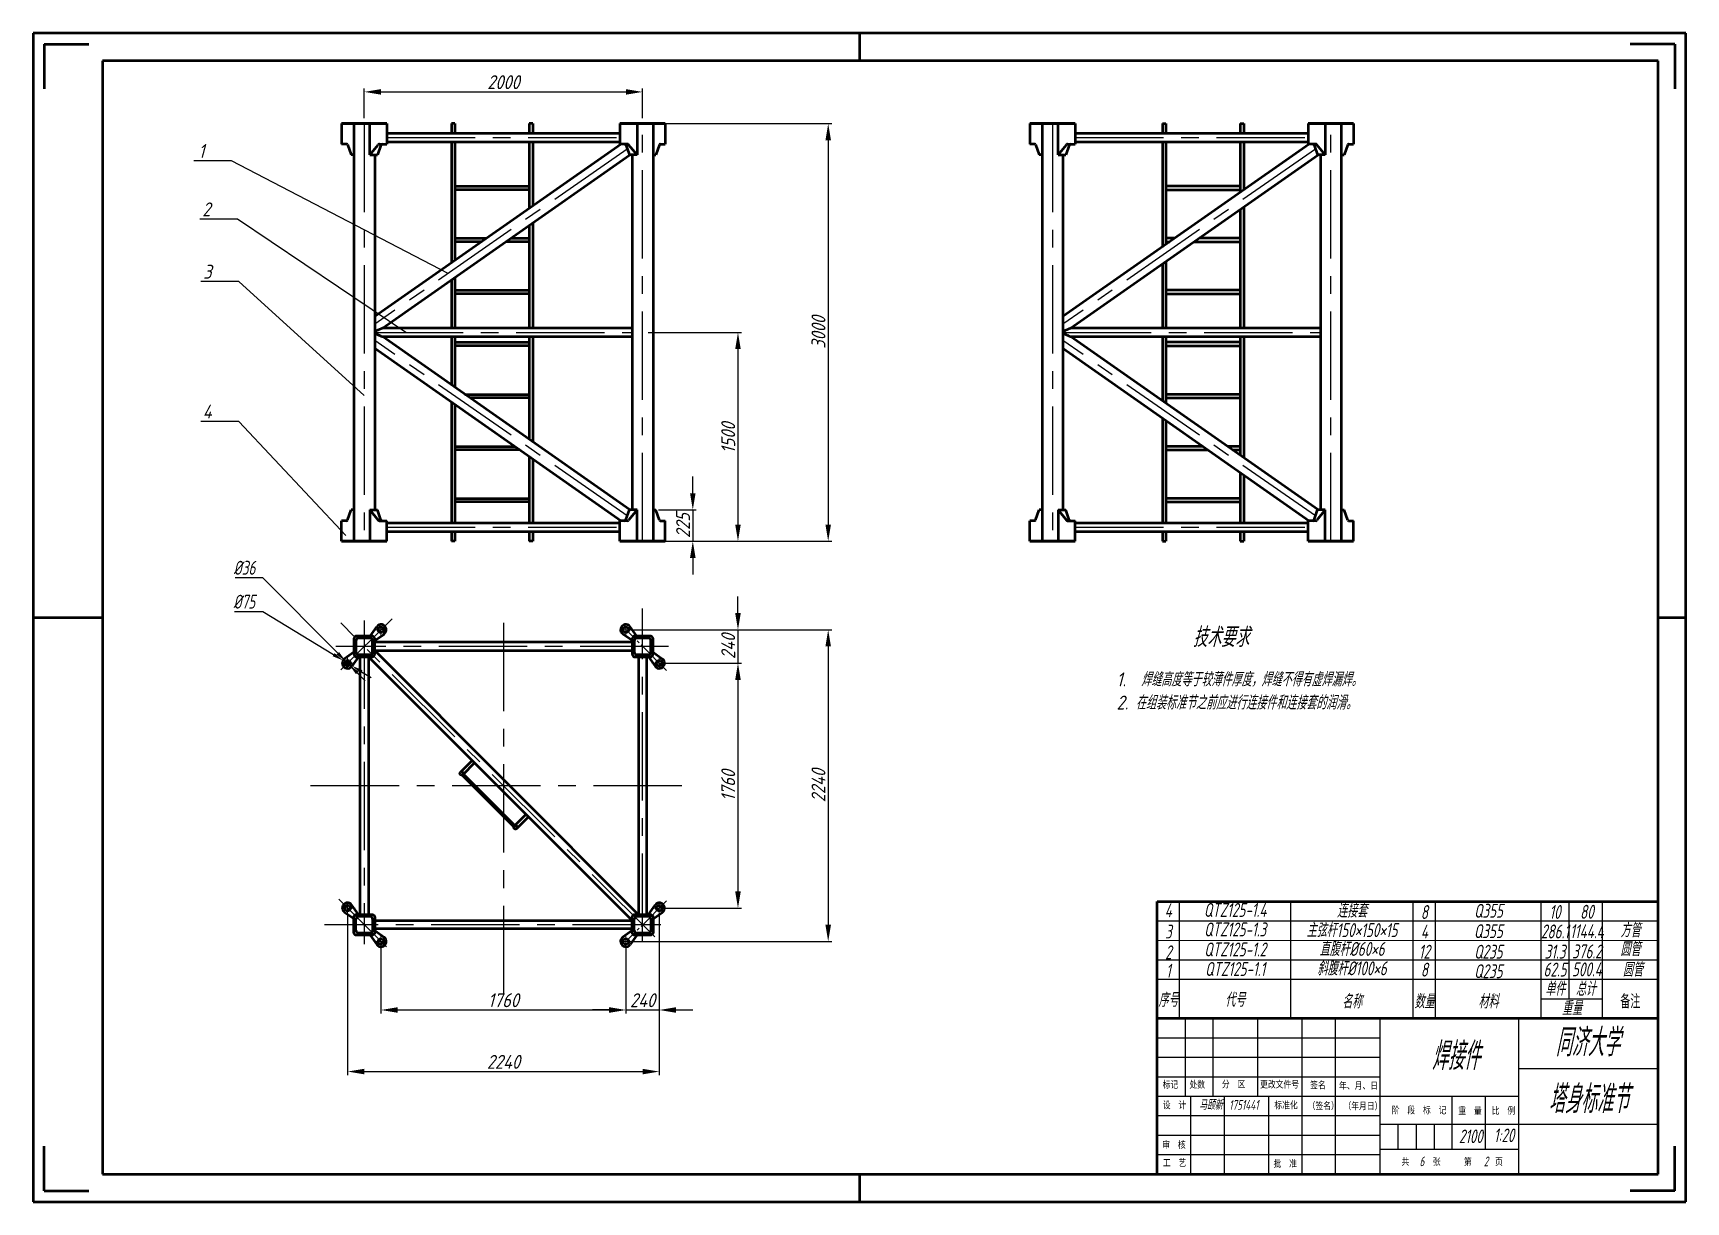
# Model space of a CAD drawing. Header units: millimetres. Extents: x 7185 to 9436, y 1355 to 7918.
# Drawn here: x 7185 to 7779, y 1355 to 1775 of the extents above; entities outside this region: 1.
import ezdxf
from ezdxf import colors
from ezdxf.entities.mleader import LeaderData, LeaderLine
from ezdxf.math import Vec2, Vec3

# ---------------------------------------------------------------- set-up
doc = ezdxf.new("R2010")
doc.units = ezdxf.units.MM
doc.linetypes.add('AD_LTYPE1 0 mm', pattern=[16, 13, -1, 1, -1])
doc.linetypes.add('CENTER', pattern=[50.8, 31.75, -6.35, 6.35, -6.35])
for name, color, linetype, lineweight in [('ACADCENTER', 1, 'AD_LTYPE1 0 mm', 0), ('ACADDEFPOINTS', 7, 'Continuous', 0), ('EB0', 7, 'Continuous', 35), ('中心线层', 1, 'CENTER', 25), ('图层1', 7, 'Continuous', 50), ('总内框线', 7, 'Continuous', 50), ('标准节', 3, 'Continuous', 70), ('标注层', 3, 'Continuous', 25), ('粗实线', 7, 'Continuous', 50), ('细实线', 7, 'Continuous', 25)]:
    doc.layers.add(name, color=color, linetype=linetype, lineweight=lineweight)
doc.styles.add('5号字', font='gbeitc.shx', dxfattribs={"height": 5, "bigfont": 'gbcbig.shx'})
doc.styles.get("Standard").update_dxf_attribs({"font": 'txt', "bigfont": 'gbcbig.shx'})
doc.styles.add('陈杰（2）', font='gbeitc.shx', dxfattribs={"width": 0.8, "bigfont": 'gbcbig.shx'})
doc.dimstyles.new('ISO-25', dxfattribs={"dimtxt": 2.5, "dimasz": 2.5, "dimexe": 1.25, "dimexo": 0.625, "dimtad": 1, "dimtxsty": 'Standard', "dimcen": 2.5, "dimadec": 0, "dimazin": 0, "dimtfac": 1, "dimtmove": 0, "dimatfit": 3, "dimfxl": 1, "dimarcsym": 0})
doc.dimstyles.new('ISO-25$3', dxfattribs={"dimtxt": 15, "dimasz": 12, "dimexe": 1.25, "dimexo": 2, "dimgap": 1, "dimtad": 1, "dimtih": 1, "dimtoh": 1, "dimdsep": 46, "dimtxsty": '陈杰（2）', "dimcen": 2.5, "dimadec": 0, "dimazin": 0, "dimtfac": 1, "dimtmove": 2, "dimatfit": 3, "dimfxl": 1, "dimarcsym": 0})

msp = doc.modelspace()

# ---------------------------------------------------------------- texts
at = {"color": 0, "width": 93.01929, "attachment_point": 1, "style": '陈杰（2）'}
for s, insert, char_height in [('同济大学', (7732.413, 1417.435), 10), ('焊接件', (7687.938, 1412.559), 10), ('{\\fSimSun|b0|i0|c134|p2;标记}', (7591.23, 1398.543), 2.5), ('{\\fSimSun|b0|i0|c134|p2;处数}', (7600.851, 1398.558), 2.5), ('{\\fSimSun|b0|i0|c134|p2;分\u3000区}', (7612.512, 1398.682), 2.5), ('{\\fSimSun|b0|i0|c134|p2;更改文件号}', (7626.246, 1398.628), 2.5), ('{\\fSimSun|b0|i0|c134|p2;签名}', (7644.231, 1398.37), 2.5), ('{\\fSimSun|b0|i0|c134|p2;年、月、日}', (7654.625, 1398.176), 2.5), ('塔身标准节', (7729.951, 1397.043), 10), ('{\\fSimSun|b0|i0|c134|p2;设\u3000计}', (7591.289, 1391.203), 2.5), ('马颐新', (7604.334, 1391.707), 3.5), ('{\\fSimSun|b0|i0|c134|p2;标准化}', (7631.363, 1391.188), 2.5), ('{\\fSimSun|b0|i0|c134|p2;（签名）}', (7643.33, 1390.94), 2.5), ('{\\fSimSun|b0|i0|c134|p2;（年月日）}', (7656.198, 1390.84), 2.5), ('{\\fSimSun|b0|i0|c134|p2;阶\u3000段\u3000标\u3000记}', (7673.579, 1389.355), 2.5), ('{\\fSimSun|b0|i0|c134|p2;重\u3000量}', (7697.462, 1389.127), 2.5), ('{\\fSimSun|b0|i0|c134|p2;比\u3000例}', (7709.514, 1389.196), 2.5), ('{\\fSimSun|b0|i0|c134|p2;审\u3000核}', (7591.085, 1376.934), 2.5), ('{\\fSimSun|b0|i0|c134|p2;工\u3000艺}', (7591.289, 1370.448), 2.5), ('{\\fSimSun|b0|i0|c134|p2;批\u3000准}', (7631.057, 1370.13), 2.5), ('{\\fSimSun|b0|i0|c134|p2;共\u3000\u3000\u3000张\u3000\u3000\u3000第\u3000\u3000\u3000页}', (7677.072, 1370.83), 2.5), ('6', (7683.546, 1371.44), 3.5), ('2', (7706.631, 1371.417), 3.5)]:
    msp.add_mtext(s, dxfattribs=dict(at, insert=insert, char_height=char_height))
at = {"layer": '标注层', "color": 0, "attachment_point": 1}
for s, width, gutter_width, insert, char_height, style in [('技术要求', 53.91977, 35, (7602.059, 1561.505), 7, '5号字'), ('1751441', 12, 17.5, (7615.113, 1391.706), 3.5, '陈杰（2）'), ('2100', 12, 17.5, (7697.702, 1381.13), 4.9, '陈杰（2）'), ('1:20', 12, 17.5, (7710.253, 1381.482), 4.9, '陈杰（2）')]:
    msp.add_mtext_dynamic_manual_height_columns(s, width=width, gutter_width=gutter_width, heights=[0], dxfattribs=dict(at, insert=insert, char_height=char_height, style=style))
at = {"layer": '标注层', "color": 0, "insert": (7574.652, 1545.369), "char_height": 5, "width": 1462.82411, "attachment_point": 1, "style": '5号字'}
msp.add_mtext('\\A1;1.  焊缝高度等于较薄件厚度，焊缝不得有虚焊漏焊。\\P2. 在组装标准节之前应进行连接件和连接套的润滑。', dxfattribs=at)
at = {"layer": '细实线', "color": 0, "char_height": 5, "attachment_point": 1, "style": '陈杰（2）'}
for s, width, insert in [('\\pxqc;4', 7.99951, (7589.243, 1462.389)), ('\\pxqc;QTZ125-1.4', 44, (7595.287, 1462.512)), ('\\pxqc;连接套', 44, (7637.274, 1462.272)), ('\\pxqc;8', 8, (7681.273, 1461.757)), ('\\pxqc;Q355', 38, (7689.337, 1462.217)), ('\\pxqc;10', 8, (7728.218, 1461.795)), ('\\pxqc;80', 8, (7739.679, 1461.864)), ('\\pxqc;QTZ125-1.3', 44, (7595.287, 1455.512)), ('\\pxqc;主弦杆150×150×15', 44, (7637.274, 1455.272)), ('\\pxqc;方管', 44, (7737.329, 1455.227)), ('\\pxqc;3', 7.99951, (7589.275, 1454.747)), ('\\pxqc;4', 8, (7681.273, 1454.757)), ('\\pxqc;Q355', 38, (7689.273, 1454.898)), ('\\pxqc;286.1', 8, (7728.218, 1454.795)), ('\\pxqc;1144.4', 8, (7739.679, 1454.864)), ('\\pxqc;2', 7.99967, (7589.275, 1447.284)), ('\\pxqc;QTZ125-1.2', 44, (7595.286, 1448.325)), ('\\pxqc;直腹杆%%C60×6', 44, (7637.273, 1448.51)), ('\\pxqc;12', 8, (7681.273, 1447.506)), ('\\pxqc;Q235', 37.99984, (7689.273, 1447.506)), ('\\pxqc;31.3', 8, (7728.217, 1447.544)), ('\\pxqc;376.2', 8, (7739.679, 1447.613)), ('\\pxqc;圆管', 44, (7737.294, 1448.425)), ('\\pxqc;1', 7.99984, (7589.275, 1440.662)), ('\\pxqc;QTZ125-1.1', 44, (7595.285, 1441.298)), ('\\pxqc;斜腹杆%%C100×6', 44, (7637.273, 1441.542)), ('\\pxqc;8', 7.99984, (7681.274, 1441.064)), ('\\pxqc;Q235', 37.99984, (7689.273, 1440.506)), ('\\pxqc;62.5', 7.99984, (7728.219, 1441.102)), ('\\pxqc;500.4', 7.99984, (7739.68, 1441.171)), ('圆管', 44, (7756.579, 1441.074)), ('\\pxqc;单件', 10, (7727.275, 1434.182)), ('\\pxqc;总计', 11.99984, (7737.275, 1434.182)), ('\\pxqc;序号', 8, (7589.275, 1430.204)), ('\\pxqc;代号', 40, (7597.275, 1430.204)), ('\\pxqc;名称', 44, (7637.275, 1429.623)), ('\\pxqc;数量', 7.99967, (7681.275, 1429.623)), ('\\pxqc;材料', 37.99967, (7689.275, 1429.623)), ('\\pxqc;重量', 21.99984, (7727.275, 1427.239))]:
    msp.add_mtext_dynamic_manual_height_columns(s, width=width, gutter_width=17.5, heights=[0], dxfattribs=dict(at, insert=insert))
at = {"layer": '细实线', "color": 0, "insert": (7749.275, 1429.627), "char_height": 5, "attachment_point": 1}
msp.add_mtext_dynamic_manual_height_columns('\\pxqc;备注', width=19.99984, gutter_width=17.5, heights=[0], dxfattribs=at)

# ---------------------------------------------------------------- blocks, each defined once
blk = doc.blocks.new('*D13')
at = {"layer": 'Defpoints', "color": 0, "transparency": 16777216}
for p in [(7410.31, 1548.69), (7410.31, 1460.69), (7438.6, 1460.69)]:
    blk.add_point(p, dxfattribs=at)
at = {"layer": '标注层', "color": 0, "lineweight": -2, "transparency": 16777216}
for p, q in [((7412.31, 1548.69), (7439.85, 1548.69)), ((7438.6, 1542.69), (7438.6, 1466.69)), ((7412.31, 1460.69), (7439.85, 1460.69))]:
    blk.add_line(p, q, dxfattribs=at)
at = {"layer": '标注层', "color": 0, "transparency": 16777216}
for points in [[(7437.6, 1542.69), (7439.6, 1542.69), (7438.6, 1548.69)], [(7437.6, 1466.69), (7439.6, 1466.69), (7438.6, 1460.69)]]:
    blk.add_solid(points, dxfattribs=at)
at = {"layer": '标注层', "color": 0, "transparency": 16777216, "insert": (7435.1, 1504.69), "char_height": 5, "attachment_point": 5, "rotation": 90, "style": '5号字'}
blk.add_mtext('1760', dxfattribs=at)
blk = doc.blocks.new('*D14')
at = {"layer": 'Defpoints', "color": 0, "transparency": 16777216}
for p in [(7398.31, 1560.69), (7398.31, 1448.69), (7471.03, 1448.69)]:
    blk.add_point(p, dxfattribs=at)
at = {"layer": '标注层', "color": 0, "lineweight": -2, "transparency": 16777216}
for p, q in [((7400.31, 1560.69), (7472.28, 1560.69)), ((7471.03, 1554.69), (7471.03, 1454.69)), ((7400.31, 1448.69), (7472.28, 1448.69))]:
    blk.add_line(p, q, dxfattribs=at)
at = {"layer": '标注层', "color": 0, "transparency": 16777216}
for points in [[(7470.03, 1554.69), (7472.03, 1554.69), (7471.03, 1560.69)], [(7470.03, 1454.69), (7472.03, 1454.69), (7471.03, 1448.69)]]:
    blk.add_solid(points, dxfattribs=at)
at = {"layer": '标注层', "color": 0, "transparency": 16777216, "insert": (7467.53, 1504.69), "char_height": 5, "attachment_point": 5, "rotation": 90, "style": '5号字'}
blk.add_mtext('2240', dxfattribs=at)
blk = doc.blocks.new('*D15')
at = {"layer": 'Defpoints', "color": 0, "transparency": 16777216}
for p in [(7310.31, 1448.69), (7398.31, 1448.69), (7398.31, 1424.07)]:
    blk.add_point(p, dxfattribs=at)
at = {"layer": '标注层', "color": 0, "lineweight": -2, "transparency": 16777216}
for p, q in [((7310.31, 1446.69), (7310.31, 1422.82)), ((7398.31, 1446.69), (7398.31, 1422.82)), ((7316.31, 1424.07), (7392.31, 1424.07))]:
    blk.add_line(p, q, dxfattribs=at)
at = {"layer": '标注层', "color": 0, "transparency": 16777216}
for points in [[(7316.31, 1425.07), (7316.31, 1423.07), (7310.31, 1424.07)], [(7392.31, 1425.07), (7392.31, 1423.07), (7398.31, 1424.07)]]:
    blk.add_solid(points, dxfattribs=at)
at = {"layer": '标注层', "color": 0, "transparency": 16777216, "insert": (7354.31, 1427.57), "char_height": 5, "attachment_point": 5, "style": '5号字'}
blk.add_mtext('1760', dxfattribs=at)
blk = doc.blocks.new('*D16')
at = {"layer": 'Defpoints', "color": 0, "transparency": 16777216}
for p in [(7298.31, 1460.69), (7410.31, 1460.68), (7410.31, 1401.94)]:
    blk.add_point(p, dxfattribs=at)
at = {"layer": '标注层', "color": 0, "lineweight": -2, "transparency": 16777216}
for p, q in [((7298.31, 1458.69), (7298.3, 1400.7)), ((7410.31, 1458.68), (7410.31, 1400.69)), ((7304.3, 1401.95), (7404.31, 1401.94))]:
    blk.add_line(p, q, dxfattribs=at)
at = {"layer": '标注层', "color": 0, "transparency": 16777216}
for points in [[(7304.3, 1402.95), (7304.3, 1400.95), (7298.3, 1401.95)], [(7404.31, 1402.94), (7404.31, 1400.94), (7410.31, 1401.94)]]:
    blk.add_solid(points, dxfattribs=at)
at = {"layer": '标注层', "color": 0, "transparency": 16777216, "insert": (7354.31, 1405.44), "char_height": 5, "attachment_point": 5, "rotation": 359.99509, "style": '5号字'}
blk.add_mtext('2240', dxfattribs=at)
blk = doc.blocks.new('_None')
blk = doc.blocks.new('*D17')
at = {"layer": 'Defpoints', "color": 0, "transparency": 16777216}
for p in [(7404.32, 1753.96), (7304.3, 1742.55), (7404.32, 1742.55)]:
    blk.add_point(p, dxfattribs=at)
at = {"layer": '标注层', "color": 0, "lineweight": -2, "transparency": 16777216}
for p, q in [((7304.3, 1744.55), (7304.3, 1755.21)), ((7310.3, 1753.96), (7398.32, 1753.96)), ((7404.32, 1744.55), (7404.32, 1755.21))]:
    blk.add_line(p, q, dxfattribs=at)
at = {"layer": '标注层', "color": 0, "transparency": 16777216}
for points in [[(7310.3, 1754.96), (7310.3, 1752.96), (7304.3, 1753.96)], [(7398.32, 1754.96), (7398.32, 1752.96), (7404.32, 1753.96)]]:
    blk.add_solid(points, dxfattribs=at)
at = {"layer": '标注层', "color": 0, "transparency": 16777216, "insert": (7354.31, 1757.46), "char_height": 5, "attachment_point": 5, "style": '5号字'}
blk.add_mtext('2000', dxfattribs=at)
blk = doc.blocks.new('*D18')
at = {"layer": 'Defpoints', "color": 0, "transparency": 16777216}
for p in [(7404.32, 1742.55), (7404.32, 1592.51), (7471.03, 1592.51)]:
    blk.add_point(p, dxfattribs=at)
at = {"layer": '标注层', "color": 0, "lineweight": -2, "transparency": 16777216}
for p, q in [((7406.32, 1742.55), (7472.28, 1742.55)), ((7471.03, 1736.55), (7471.03, 1598.51)), ((7406.32, 1592.51), (7472.28, 1592.51))]:
    blk.add_line(p, q, dxfattribs=at)
at = {"layer": '标注层', "color": 0, "transparency": 16777216}
for points in [[(7470.03, 1736.55), (7472.03, 1736.55), (7471.03, 1742.55)], [(7470.03, 1598.51), (7472.03, 1598.51), (7471.03, 1592.51)]]:
    blk.add_solid(points, dxfattribs=at)
at = {"layer": '标注层', "color": 0, "transparency": 16777216, "insert": (7467.53, 1667.53), "char_height": 5, "attachment_point": 5, "rotation": 90, "style": '5号字'}
blk.add_mtext('3000', dxfattribs=at)
blk = doc.blocks.new('*D19')
at = {"layer": 'Defpoints', "color": 0, "transparency": 16777216}
for p in [(7398.31, 1560.69), (7410.32, 1548.69), (7438.6, 1548.69)]:
    blk.add_point(p, dxfattribs=at)
at = {"layer": '标注层', "color": 0, "lineweight": -2, "transparency": 16777216}
for p, q in [((7438.6, 1566.69), (7438.6, 1572.69)), ((7400.31, 1560.69), (7439.85, 1560.69)), ((7438.6, 1560.69), (7438.6, 1548.69)), ((7412.32, 1548.69), (7439.85, 1548.69)), ((7438.6, 1542.69), (7438.6, 1536.69))]:
    blk.add_line(p, q, dxfattribs=at)
at = {"layer": '标注层', "color": 0, "transparency": 16777216}
for points in [[(7437.6, 1566.69), (7439.6, 1566.69), (7438.6, 1560.69)], [(7437.6, 1542.69), (7439.6, 1542.69), (7438.6, 1548.69)]]:
    blk.add_solid(points, dxfattribs=at)
at = {"layer": '标注层', "color": 0, "transparency": 16777216, "insert": (7435.1, 1554.69), "char_height": 5, "attachment_point": 5, "rotation": 90, "style": '5号字'}
blk.add_mtext('240', dxfattribs=at)
blk = doc.blocks.new('*D20')
at = {"layer": 'Defpoints', "color": 0, "transparency": 16777216}
for p in [(7296.7, 1549.67), (7299.91, 1547.72)]:
    blk.add_point(p, dxfattribs=at)
at = {"layer": '标注层', "color": 0, "lineweight": -2, "transparency": 16777216}
for p, q in [((7257.69, 1567.29), (7267.79, 1567.29)), ((7267.79, 1567.29), (7293.29, 1551.75)), ((7299.91, 1547.72), (7296.7, 1549.67)), ((7303.33, 1545.63), (7306.74, 1543.55))]:
    blk.add_line(p, q, dxfattribs=at)
at = {"layer": '标注层', "color": 0, "transparency": 16777216}
for points in [[(7293.63, 1552.32), (7292.94, 1551.18), (7296.7, 1549.67)], [(7303.67, 1546.2), (7302.98, 1545.07), (7299.91, 1547.72)]]:
    blk.add_solid(points, dxfattribs=at)
at = {"layer": '标注层', "color": 0, "transparency": 16777216, "insert": (7261.19, 1570.79), "char_height": 15, "attachment_point": 5, "style": '陈杰（2）'}
blk.add_mtext('{\\H0.33333x;%%C75}', dxfattribs=at)
blk = doc.blocks.new('*D21')
at = {"layer": 'Defpoints', "color": 0, "transparency": 16777216}
for p in [(7297.59, 1549.41), (7298.98, 1548.02)]:
    blk.add_point(p, dxfattribs=at)
at = {"layer": '标注层', "color": 0, "lineweight": -2, "transparency": 16777216}
for p, q in [((7257.89, 1579.47), (7267.73, 1579.47)), ((7267.73, 1579.47), (7294.77, 1552.25)), ((7298.98, 1548.02), (7297.59, 1549.41)), ((7301.8, 1545.18), (7304.62, 1542.34))]:
    blk.add_line(p, q, dxfattribs=at)
at = {"layer": '标注层', "color": 0, "transparency": 16777216}
for points in [[(7295.25, 1552.72), (7294.3, 1551.78), (7297.59, 1549.41)], [(7302.27, 1545.65), (7301.33, 1544.71), (7298.98, 1548.02)]]:
    blk.add_solid(points, dxfattribs=at)
at = {"layer": '标注层', "color": 0, "transparency": 16777216, "insert": (7261.26, 1582.97), "char_height": 15, "attachment_point": 5, "style": '陈杰（2）'}
blk.add_mtext('{\\H0.33333x;%%C36}', dxfattribs=at)
blk = doc.blocks.new('*D22')
at = {"layer": 'Defpoints', "color": 0, "transparency": 16777216}
for p in [(7410.32, 1460.69), (7398.31, 1448.9), (7410.32, 1424.07)]:
    blk.add_point(p, dxfattribs=at)
at = {"layer": '标注层', "color": 0, "lineweight": -2, "transparency": 16777216}
for p, q in [((7410.32, 1458.69), (7410.32, 1422.82)), ((7398.31, 1446.9), (7398.31, 1422.82)), ((7392.31, 1424.07), (7386.31, 1424.07)), ((7398.31, 1424.07), (7410.32, 1424.07)), ((7416.32, 1424.07), (7422.32, 1424.07))]:
    blk.add_line(p, q, dxfattribs=at)
at = {"layer": '标注层', "color": 0, "transparency": 16777216}
for points in [[(7392.31, 1425.07), (7392.31, 1423.07), (7398.31, 1424.07)], [(7416.32, 1425.07), (7416.32, 1423.07), (7410.32, 1424.07)]]:
    blk.add_solid(points, dxfattribs=at)
at = {"layer": '标注层', "color": 0, "transparency": 16777216, "insert": (7404.32, 1427.57), "char_height": 5, "attachment_point": 5, "style": '5号字'}
blk.add_mtext('240', dxfattribs=at)
blk = doc.blocks.new('*D24')
at = {"layer": 'Defpoints', "color": 0, "transparency": 16777216}
for p in [(7404.32, 1667.53), (7404.32, 1592.51), (7438.6, 1592.51)]:
    blk.add_point(p, dxfattribs=at)
at = {"layer": '标注层', "color": 0, "lineweight": -2, "transparency": 16777216}
for p, q in [((7406.32, 1667.53), (7439.85, 1667.53)), ((7438.6, 1661.53), (7438.6, 1598.51)), ((7406.32, 1592.51), (7439.85, 1592.51))]:
    blk.add_line(p, q, dxfattribs=at)
at = {"layer": '标注层', "color": 0, "transparency": 16777216}
for points in [[(7437.6, 1661.53), (7439.6, 1661.53), (7438.6, 1667.53)], [(7437.6, 1598.51), (7439.6, 1598.51), (7438.6, 1592.51)]]:
    blk.add_solid(points, dxfattribs=at)
at = {"layer": '标注层', "color": 0, "transparency": 16777216, "insert": (7435.1, 1629.6), "char_height": 5, "attachment_point": 5, "rotation": 90, "style": '5号字'}
blk.add_mtext('1500', dxfattribs=at)
blk = doc.blocks.new('*D25')
at = {"layer": 'Defpoints', "color": 0, "transparency": 16777216}
for p in [(7408.07, 1603.76), (7408.07, 1592.51), (7422.37, 1592.51)]:
    blk.add_point(p, dxfattribs=at)
at = {"layer": '标注层', "color": 0, "lineweight": -2, "transparency": 16777216}
for p, q in [((7422.37, 1609.76), (7422.37, 1615.76)), ((7410.07, 1603.76), (7423.62, 1603.76)), ((7422.37, 1603.76), (7422.37, 1592.51)), ((7410.07, 1592.51), (7423.62, 1592.51)), ((7422.37, 1586.51), (7422.37, 1580.51))]:
    blk.add_line(p, q, dxfattribs=at)
at = {"layer": '标注层', "color": 0, "transparency": 16777216}
for points in [[(7421.37, 1609.76), (7423.37, 1609.76), (7422.37, 1603.76)], [(7421.37, 1586.51), (7423.37, 1586.51), (7422.37, 1592.51)]]:
    blk.add_solid(points, dxfattribs=at)
at = {"layer": '标注层', "color": 0, "transparency": 16777216, "insert": (7418.87, 1598.14), "char_height": 5, "attachment_point": 5, "rotation": 90, "style": '5号字'}
blk.add_mtext('225', dxfattribs=at)

# ---------------------------------------------------------------- dimensions: what is measured, and where the dimension line sits
at = {"layer": '标注层', "color": 0}
for base, p1, p2, text, picture, middle in [((7404.324, 1753.962), (7304.299, 1742.548), (7404.324, 1742.548), '2000', '*D17', (7354.311, 1757.462)), ((7398.313, 1424.066), (7310.306, 1448.687), (7398.313, 1448.687), '1760', '*D15', (7354.31, 1427.566))]:
    dim = msp.add_linear_dim(base=base, p1=p1, p2=p2, text=text, dimstyle='ISO-25', override={"dimtxt": 15, "dimasz": 6, "dimexo": 2, "dimgap": 1, "dimdsep": 46, "dimtxsty": '5号字'}, dxfattribs=at)
    dim.commit()
    dim.dimension.update_dxf_attribs({"geometry": picture, "text_midpoint": middle})
for base, p1, p2, angle, text, picture, middle, dimtype in [((7471.031, 1592.512), (7404.323, 1742.548), (7404.324, 1592.512), 90, '3000', '*D18', (7471.031, 1667.53), 160), ((7438.599, 1592.512), (7404.323, 1667.53), (7404.323, 1592.512), 90, '1500', '*D24', (7438.599, 1629.601), 160), ((7422.374, 1592.512), (7408.074, 1603.764), (7408.074, 1592.512), 90, '225', '*D25', (7422.374, 1598.138), 160), ((7438.599, 1548.694), (7398.313, 1560.694), (7410.324, 1548.694), 90, '240', '*D19', (7438.599, 1554.694), 160), ((7410.309, 1401.938), (7298.306, 1460.687), (7410.315, 1460.677), 359.995085, '2240', '*D16', (7354.305, 1401.943), 161)]:
    dim = msp.add_linear_dim(base=base, p1=p1, p2=p2, angle=angle, text=text, dimstyle='ISO-25', override={"dimtxt": 15, "dimasz": 6, "dimexo": 2, "dimgap": 1, "dimdsep": 46, "dimtxsty": '5号字'}, dxfattribs=at)
    dim.commit()
    dim.dimension.update_dxf_attribs({"geometry": picture, "text_midpoint": middle, "dimtype": dimtype})
for p1, p2, text, picture, middle in [((7298.979, 1548.017), (7297.594, 1549.41), '{\\H0.33333x;%%C36}', '*D21', (7261.262, 1579.467)), ((7299.91, 1547.716), (7296.703, 1549.67), '{\\H0.33333x;%%C75}', '*D20', (7261.187, 1567.294))]:
    dim = msp.add_diameter_dim_2p(p1=p1, p2=p2, text=text, dimstyle='ISO-25$3', override={"dimasz": 4, "dimtmove": 0}, dxfattribs=at)
    dim.commit()
    dim.dimension.update_dxf_attribs({"geometry": picture, "text_midpoint": middle, "dimtype": 163})
dim = msp.add_linear_dim(base=(7471.031, 1448.687), p1=(7398.313, 1560.694), p2=(7398.313, 1448.687), angle=90, text='2240', dimstyle='ISO-25', override={"dimtxt": 15, "dimasz": 6, "dimexo": 2, "dimgap": 1, "dimdsep": 46, "dimtxsty": '5号字'}, dxfattribs=at)
dim.commit()
dim.dimension.update_dxf_attribs({"geometry": '*D14', "text_midpoint": (7467.531, 1504.69)})
dim = msp.add_aligned_dim(p1=(7410.315, 1548.694), p2=(7410.315, 1460.686), distance=28.285, text='1760', dimstyle='ISO-25', override={"dimtxt": 15, "dimasz": 6, "dimexo": 2, "dimgap": 1, "dimdsep": 46, "dimtxsty": '5号字'}, dxfattribs=at)
dim.commit()
dim.dimension.update_dxf_attribs({"geometry": '*D13', "text_midpoint": (7435.099, 1504.69)})
dim = msp.add_linear_dim(base=(7410.324, 1424.066), p1=(7398.313, 1448.904), p2=(7410.324, 1460.686), text='240', dimstyle='ISO-25', override={"dimtxt": 15, "dimasz": 6, "dimexo": 2, "dimgap": 1, "dimdsep": 46, "dimtxsty": '5号字'}, dxfattribs=at)
dim.commit()
dim.dimension.update_dxf_attribs({"geometry": '*D22', "text_midpoint": (7404.319, 1424.066), "dimtype": 160})

# ---------------------------------------------------------------- hatches: boundary and pattern name
at = {"layer": 'EB0', "linetype": 'Continuous', "lineweight": 18}
msp.add_hatch(color=0, dxfattribs=at).paths.add_polyline_path([(9435.478, 7918.197), (9435.978, 7914.197), (9434.978, 7914.197)], flags=0)

# ---------------------------------------------------------------- linework, layer by layer
at = {"color": 0}
for p, q in [((7599.275, 1421.103), (7599.275, 1393.103)), ((7609.275, 1421.103), (7609.275, 1393.103)), ((7625.275, 1421.103), (7625.275, 1393.103)), ((7641.275, 1421.103), (7641.275, 1393.103)), ((7653.275, 1421.103), (7653.275, 1365.103)), ((7669.275, 1421.103), (7669.275, 1365.103)), ((7719.275, 1365.103), (7719.275, 1421.103)), ((7769.275, 1421.103), (7769.275, 1365.103)), ((7589.275, 1414.103), (7669.275, 1414.103)), ((7589.275, 1407.103), (7669.275, 1407.103)), ((7719.275, 1403.103), (7769.275, 1403.103)), ((7589.275, 1400.103), (7669.275, 1400.103)), ((7589.275, 1393.103), (7719.275, 1393.103)), ((7601.275, 1393.103), (7601.275, 1365.103)), ((7613.275, 1393.103), (7613.275, 1365.103)), ((7629.275, 1393.103), (7629.275, 1365.103)), ((7641.275, 1393.103), (7641.275, 1365.103)), ((7695.275, 1374.103), (7695.275, 1393.103)), ((7707.275, 1374.103), (7707.275, 1393.103)), ((7589.275, 1386.103), (7669.275, 1386.103)), ((7589.275, 1379.103), (7669.275, 1379.103)), ((7669.275, 1383.103), (7719.275, 1383.103)), ((7675.775, 1383.103), (7675.775, 1374.103)), ((7682.275, 1383.103), (7682.275, 1374.103)), ((7688.775, 1383.103), (7688.775, 1374.103)), ((7719.275, 1383.103), (7769.275, 1383.103)), ((7669.275, 1374.103), (7719.275, 1374.103)), ((7589.275, 1372.103), (7669.275, 1372.103)), ((7769.275, 1365.103), (7589.275, 1365.103))]:
    msp.add_line(p, q, dxfattribs=at)
at = {"layer": 'ACADCENTER', "color": 0, "linetype": 'AD_LTYPE1 0 mm', "lineweight": 0}
for p, q in [((7310.306, 1562.948), (7310.306, 1558.005)), ((7398.313, 1562.947), (7398.314, 1558.005)), ((7312.56, 1560.694), (7308.053, 1560.694)), ((7396.06, 1560.694), (7400.567, 1560.694)), ((7412.951, 1546.066), (7398.636, 1560.381)), ((7298.307, 1546.44), (7298.306, 1550.946)), ((7410.315, 1546.441), (7410.315, 1550.947)), ((7296.053, 1548.693), (7300.995, 1548.694)), ((7412.568, 1548.694), (7407.625, 1548.694)), ((7298.307, 1462.94), (7298.306, 1458.434)), ((7412.951, 1463.314), (7398.636, 1448.999)), ((7410.315, 1462.939), (7410.315, 1458.433)), ((7296.053, 1460.687), (7300.995, 1460.687)), ((7412.568, 1460.686), (7407.625, 1460.686)), ((7310.306, 1446.433), (7310.306, 1451.375)), ((7398.313, 1446.433), (7398.314, 1451.375)), ((7312.56, 1448.686), (7308.053, 1448.686)), ((7396.06, 1448.686), (7400.567, 1448.686))]:
    msp.add_line(p, q, dxfattribs=at)
at = {"layer": 'ACADDEFPOINTS', "color": 0, "linetype": 'ByBlock', "lineweight": -2, "ltscale": 0.2}
msp.add_point((7410.315, 1460.686), dxfattribs=at)
at = {"layer": '中心线层', "color": 0}
for p, q in [((7304.299, 1742.548), (7304.299, 1592.512)), ((7404.323, 1592.512), (7404.323, 1742.548)), ((7551.637, 1742.548), (7551.637, 1592.512)), ((7651.661, 1592.512), (7651.661, 1742.548)), ((7312.439, 1737.547), (7396.184, 1737.547)), ((7559.776, 1737.547), (7643.521, 1737.547)), ((7398.824, 1733.409), (7308.05, 1670.456)), ((7646.162, 1733.409), (7555.388, 1670.456)), ((7308.05, 1667.53), (7400.572, 1667.53)), ((7398.824, 1601.652), (7308.05, 1664.604)), ((7555.388, 1667.53), (7647.91, 1667.53)), ((7646.162, 1601.652), (7555.388, 1664.604)), ((7312.439, 1597.513), (7396.184, 1597.513)), ((7559.776, 1597.513), (7643.521, 1597.513)), ((7404.319, 1448.525), (7404.319, 1568.294)), ((7408.671, 1450.328), (7295.843, 1563.158)), ((7314.286, 1564.674), (7295.909, 1546.296)), ((7304.302, 1564.058), (7304.302, 1447.767)), ((7354.311, 1563.155), (7354.309, 1426.025)), ((7413.64, 1554.699), (7294.033, 1554.699)), ((7285.036, 1504.691), (7418.406, 1504.69)), ((7295.132, 1463.861), (7312.269, 1446.723)), ((7410.919, 1454.681), (7289.955, 1454.681))]:
    msp.add_line(p, q, dxfattribs=at)
at = {"layer": '图层1', "color": 0, "linetype": 'Continuous', "lineweight": 50}
for p, q in [((7296.159, 1742.548), (7312.439, 1742.548)), ((7312.439, 1742.548), (7296.159, 1742.548)), ((7296.159, 1742.548), (7296.159, 1735.186)), ((7300.548, 1742.548), (7308.05, 1742.548)), ((7300.548, 1742.548), (7300.548, 1592.512)), ((7312.439, 1742.548), (7312.439, 1735.186)), ((7412.464, 1742.548), (7396.184, 1742.548)), ((7396.184, 1742.548), (7396.184, 1735.186)), ((7396.184, 1742.548), (7412.464, 1742.548)), ((7408.074, 1742.548), (7400.572, 1742.548)), ((7402.341, 1742.548), (7402.341, 1731.297)), ((7408.074, 1742.548), (7408.074, 1592.512)), ((7412.464, 1742.548), (7412.464, 1735.186)), ((7543.496, 1742.548), (7559.776, 1742.548)), ((7559.776, 1742.548), (7543.496, 1742.548)), ((7543.496, 1742.548), (7543.496, 1735.186)), ((7547.886, 1742.548), (7555.388, 1742.548)), ((7547.886, 1742.548), (7547.886, 1592.512)), ((7559.776, 1742.548), (7559.776, 1735.186)), ((7659.801, 1742.548), (7643.521, 1742.548)), ((7643.521, 1742.548), (7643.521, 1735.186)), ((7643.521, 1742.548), (7659.801, 1742.548)), ((7655.412, 1742.548), (7647.91, 1742.548)), ((7649.679, 1742.548), (7649.679, 1731.297)), ((7655.412, 1742.548), (7655.412, 1592.512)), ((7659.801, 1742.548), (7659.801, 1735.186)), ((7297.964, 1735.186), (7296.159, 1735.186)), ((7298.225, 1735.003), (7299.56, 1731.297)), ((7306.281, 1731.297), (7309.315, 1734.984)), ((7396.59, 1735.186), (7308.05, 1673.208)), ((7310.306, 1734.819), (7309.037, 1731.297)), ((7309.744, 1735.186), (7312.439, 1735.186)), ((7396.184, 1739.048), (7312.439, 1739.048)), ((7312.439, 1736.047), (7396.184, 1736.047)), ((7398.879, 1735.186), (7396.184, 1735.186)), ((7398.316, 1734.819), (7399.585, 1731.297)), ((7402.341, 1731.297), (7399.308, 1734.984)), ((7410.397, 1735.003), (7409.062, 1731.297)), ((7410.659, 1735.186), (7412.464, 1735.186)), ((7545.301, 1735.186), (7543.496, 1735.186)), ((7545.563, 1735.003), (7546.898, 1731.297)), ((7553.619, 1731.297), (7556.652, 1734.984)), ((7643.928, 1735.186), (7555.388, 1673.208)), ((7557.644, 1734.819), (7556.375, 1731.297)), ((7557.081, 1735.186), (7559.776, 1735.186)), ((7643.521, 1739.048), (7559.776, 1739.048)), ((7559.776, 1736.047), (7643.521, 1736.047)), ((7646.216, 1735.186), (7643.521, 1735.186)), ((7645.654, 1734.819), (7646.923, 1731.297)), ((7649.679, 1731.297), (7646.645, 1734.984)), ((7657.735, 1735.003), (7656.4, 1731.297)), ((7657.996, 1735.186), (7659.801, 1735.186)), ((7300.548, 1731.297), (7299.56, 1731.297)), ((7306.281, 1731.297), (7309.037, 1731.297)), ((7308.05, 1731.297), (7308.05, 1603.764)), ((7310.801, 1669.029), (7399.755, 1731.297)), ((7402.341, 1731.297), (7399.585, 1731.297)), ((7400.572, 1731.297), (7400.572, 1603.764)), ((7408.074, 1731.297), (7409.062, 1731.297)), ((7547.886, 1731.297), (7546.898, 1731.297)), ((7553.619, 1731.297), (7556.375, 1731.297)), ((7555.388, 1731.297), (7555.388, 1603.764)), ((7558.138, 1669.029), (7647.092, 1731.297)), ((7649.679, 1731.297), (7646.923, 1731.297)), ((7647.91, 1731.297), (7647.91, 1603.764)), ((7655.412, 1731.297), (7656.4, 1731.297)), ((7400.572, 1669.031), (7310.8, 1669.031)), ((7310.8, 1666.03), (7400.572, 1666.03)), ((7399.755, 1603.764), (7310.801, 1666.031)), ((7647.91, 1669.031), (7558.138, 1669.031)), ((7647.092, 1603.764), (7558.138, 1666.031)), ((7558.138, 1666.03), (7647.91, 1666.03)), ((7308.05, 1661.852), (7396.59, 1599.874)), ((7555.388, 1661.852), (7643.928, 1599.874)), ((7297.964, 1599.874), (7296.159, 1599.874)), ((7296.159, 1592.512), (7296.159, 1599.874)), ((7298.225, 1600.058), (7299.56, 1603.764)), ((7300.548, 1603.764), (7299.56, 1603.764)), ((7306.281, 1603.764), (7309.315, 1600.077)), ((7306.281, 1603.764), (7309.037, 1603.764)), ((7310.306, 1600.242), (7309.037, 1603.764)), ((7309.744, 1599.874), (7312.439, 1599.874)), ((7312.439, 1592.512), (7312.439, 1599.874)), ((7396.184, 1599.014), (7312.439, 1599.014)), ((7398.879, 1599.874), (7396.184, 1599.874)), ((7396.184, 1592.512), (7396.184, 1599.874)), ((7398.316, 1600.242), (7399.585, 1603.764)), ((7402.341, 1603.764), (7399.308, 1600.077)), ((7402.341, 1603.764), (7399.585, 1603.764)), ((7402.341, 1592.512), (7402.341, 1603.764)), ((7408.074, 1603.764), (7409.062, 1603.764)), ((7410.397, 1600.058), (7409.062, 1603.764)), ((7410.659, 1599.874), (7412.464, 1599.874)), ((7412.464, 1592.512), (7412.464, 1599.874)), ((7545.301, 1599.874), (7543.496, 1599.874)), ((7543.496, 1592.512), (7543.496, 1599.874)), ((7545.563, 1600.058), (7546.898, 1603.764)), ((7547.886, 1603.764), (7546.898, 1603.764)), ((7553.619, 1603.764), (7556.652, 1600.077)), ((7553.619, 1603.764), (7556.375, 1603.764)), ((7557.644, 1600.242), (7556.375, 1603.764)), ((7557.081, 1599.874), (7559.776, 1599.874)), ((7559.776, 1592.512), (7559.776, 1599.874)), ((7643.521, 1599.014), (7559.776, 1599.014)), ((7646.216, 1599.874), (7643.521, 1599.874)), ((7643.521, 1592.512), (7643.521, 1599.874)), ((7645.654, 1600.242), (7646.923, 1603.764)), ((7649.679, 1603.764), (7646.645, 1600.077)), ((7649.679, 1603.764), (7646.923, 1603.764)), ((7649.679, 1592.512), (7649.679, 1603.764)), ((7655.412, 1603.764), (7656.4, 1603.764)), ((7657.735, 1600.058), (7656.4, 1603.764)), ((7657.996, 1599.874), (7659.801, 1599.874)), ((7659.801, 1592.512), (7659.801, 1599.874)), ((7296.159, 1592.512), (7312.439, 1592.512)), ((7312.439, 1592.512), (7296.159, 1592.512)), ((7296.159, 1592.512), (7312.439, 1592.512)), ((7312.439, 1592.512), (7296.159, 1592.512)), ((7300.548, 1592.512), (7308.05, 1592.512)), ((7300.548, 1592.512), (7308.05, 1592.512)), ((7312.439, 1596.013), (7396.184, 1596.013)), ((7412.464, 1592.512), (7396.184, 1592.512)), ((7396.184, 1592.512), (7412.464, 1592.512)), ((7412.464, 1592.512), (7396.184, 1592.512)), ((7396.184, 1592.512), (7412.464, 1592.512)), ((7408.074, 1592.512), (7400.572, 1592.512)), ((7408.074, 1592.512), (7400.572, 1592.512)), ((7543.496, 1592.512), (7559.776, 1592.512)), ((7559.776, 1592.512), (7543.496, 1592.512)), ((7543.496, 1592.512), (7559.776, 1592.512)), ((7559.776, 1592.512), (7543.496, 1592.512)), ((7547.886, 1592.512), (7555.388, 1592.512)), ((7547.886, 1592.512), (7555.388, 1592.512)), ((7559.776, 1596.013), (7643.521, 1596.013)), ((7659.801, 1592.512), (7643.521, 1592.512)), ((7643.521, 1592.512), (7659.801, 1592.512)), ((7659.801, 1592.512), (7643.521, 1592.512)), ((7643.521, 1592.512), (7659.801, 1592.512)), ((7655.412, 1592.512), (7647.91, 1592.512)), ((7655.412, 1592.512), (7647.91, 1592.512)), ((7306.404, 1558.452), (7308.777, 1561.784)), ((7308.064, 1556.792), (7311.396, 1559.165)), ((7400.557, 1556.792), (7397.224, 1559.164)), ((7402.216, 1558.451), (7399.843, 1561.783)), ((7300.549, 1552.596), (7297.217, 1550.223)), ((7302.208, 1550.936), (7299.836, 1547.604)), ((7302.801, 1458.434), (7302.801, 1550.946)), ((7305.802, 1550.946), (7305.802, 1458.434)), ((7305.802, 1550.946), (7400.604, 1456.274)), ((7400.566, 1556.199), (7308.055, 1556.199)), ((7402.725, 1458.396), (7308.055, 1553.199)), ((7308.055, 1553.198), (7400.566, 1553.198)), ((7402.819, 1550.946), (7402.819, 1458.434)), ((7405.819, 1458.434), (7405.819, 1550.946)), ((7406.412, 1550.937), (7408.785, 1547.605)), ((7408.072, 1552.596), (7411.404, 1550.223)), ((7302.208, 1458.444), (7299.836, 1461.776)), ((7406.412, 1458.444), (7408.785, 1461.775)), ((7300.549, 1456.784), (7297.217, 1459.157)), ((7308.055, 1456.182), (7400.566, 1456.182)), ((7408.072, 1456.784), (7411.404, 1459.157)), ((7306.404, 1450.928), (7308.777, 1447.596)), ((7400.566, 1453.181), (7308.055, 1453.181)), ((7308.064, 1452.588), (7311.396, 1450.215)), ((7400.557, 1452.588), (7397.224, 1450.216)), ((7402.216, 1450.929), (7399.843, 1447.597))]:
    msp.add_line(p, q, dxfattribs=at)
at = {"layer": '图层1', "color": 0}
for p, q in [((7306.281, 1731.297), (7306.281, 1742.548)), ((7336.862, 1742.548), (7335.616, 1742.548)), ((7364.853, 1742.548), (7363.606, 1742.548)), ((7553.619, 1731.297), (7553.619, 1742.548)), ((7591.107, 1742.548), (7592.353, 1742.548)), ((7619.098, 1742.548), (7620.344, 1742.548)), ((7306.281, 1603.764), (7306.281, 1592.512)), ((7553.619, 1603.764), (7553.619, 1592.512)), ((7336.862, 1592.512), (7335.616, 1592.512)), ((7336.862, 1592.512), (7335.616, 1592.512)), ((7364.853, 1592.512), (7363.606, 1592.512)), ((7591.107, 1592.512), (7592.353, 1592.512)), ((7619.098, 1592.512), (7620.344, 1592.512)), ((7619.098, 1592.512), (7620.344, 1592.512)), ((7301.3, 1556.725), (7301.3, 1552.672)), ((7306.328, 1557.701), (7302.275, 1557.701)), ((7307.304, 1552.672), (7307.304, 1556.725)), ((7401.317, 1556.725), (7401.317, 1552.672)), ((7406.345, 1557.701), (7402.292, 1557.701)), ((7407.321, 1552.672), (7407.321, 1556.725)), ((7306.328, 1551.697), (7302.275, 1551.697)), ((7406.345, 1551.697), (7402.292, 1551.697)), ((7301.3, 1452.655), (7301.3, 1456.708)), ((7306.328, 1457.684), (7302.275, 1457.684)), ((7307.304, 1456.708), (7307.304, 1452.655)), ((7401.317, 1452.655), (7401.317, 1456.708)), ((7406.345, 1457.684), (7402.292, 1457.684)), ((7407.321, 1456.708), (7407.321, 1452.655)), ((7306.328, 1451.679), (7302.275, 1451.679)), ((7406.345, 1451.679), (7402.292, 1451.679))]:
    msp.add_line(p, q, dxfattribs=at)
at = {"layer": '图层1', "color": 0, "lineweight": 50}
for p, q in [((7335.616, 1742.548), (7335.616, 1739.048)), ((7336.862, 1742.548), (7336.862, 1739.048)), ((7363.606, 1742.548), (7363.606, 1739.048)), ((7364.853, 1742.548), (7364.853, 1739.048)), ((7591.107, 1742.548), (7591.107, 1739.048)), ((7592.353, 1742.548), (7592.353, 1739.048)), ((7619.098, 1742.548), (7619.098, 1739.048)), ((7620.344, 1742.548), (7620.344, 1739.048)), ((7335.616, 1736.047), (7335.616, 1718.678)), ((7336.862, 1736.047), (7336.862, 1717.805)), ((7363.606, 1736.047), (7363.606, 1712.098)), ((7364.853, 1736.047), (7364.853, 1712.97)), ((7591.107, 1736.047), (7591.107, 1698.212)), ((7592.353, 1736.047), (7592.353, 1699.084)), ((7619.098, 1736.047), (7619.098, 1717.805)), ((7620.344, 1736.047), (7620.344, 1718.678)), ((7335.616, 1718.678), (7335.616, 1692.504)), ((7336.862, 1720.062), (7363.606, 1720.062)), ((7363.606, 1718.816), (7336.862, 1718.816)), ((7336.862, 1717.805), (7336.862, 1693.377)), ((7619.098, 1720.062), (7592.353, 1720.062)), ((7592.353, 1718.816), (7619.098, 1718.816)), ((7619.098, 1711.701), (7619.098, 1710.738)), ((7619.098, 1710.738), (7619.098, 1669.031)), ((7620.344, 1712.573), (7620.344, 1711.611)), ((7620.344, 1711.611), (7620.344, 1669.031)), ((7363.606, 1705.993), (7363.606, 1699.084)), ((7364.853, 1706.866), (7364.853, 1698.212)), ((7336.862, 1701.367), (7348.277, 1701.367)), ((7346.496, 1700.121), (7336.862, 1700.121)), ((7362.126, 1700.121), (7355.217, 1700.121)), ((7356.998, 1701.367), (7360.346, 1701.367)), ((7360.346, 1701.367), (7363.606, 1701.367)), ((7363.606, 1700.121), (7362.126, 1700.121)), ((7363.606, 1699.084), (7363.606, 1669.031)), ((7595.614, 1701.367), (7592.353, 1701.367)), ((7592.353, 1700.121), (7593.834, 1700.121)), ((7602.555, 1700.121), (7603.93, 1700.121)), ((7603.93, 1700.121), (7619.098, 1700.121)), ((7605.711, 1701.367), (7604.335, 1701.367)), ((7619.098, 1701.367), (7605.711, 1701.367)), ((7364.853, 1698.212), (7364.853, 1669.031)), ((7592.353, 1692.98), (7592.353, 1669.031)), ((7336.862, 1687.272), (7336.862, 1669.031)), ((7591.107, 1692.107), (7591.107, 1669.031)), ((7335.616, 1686.399), (7335.616, 1669.031)), ((7336.862, 1682.671), (7363.606, 1682.671)), ((7363.606, 1681.425), (7336.862, 1681.425)), ((7619.098, 1682.671), (7592.353, 1682.671)), ((7592.353, 1681.425), (7619.098, 1681.425)), ((7335.616, 1666.03), (7335.616, 1648.661)), ((7336.862, 1666.03), (7336.862, 1647.789)), ((7336.862, 1663.976), (7363.606, 1663.976)), ((7363.606, 1666.03), (7363.606, 1635.976)), ((7364.853, 1666.03), (7364.853, 1636.849)), ((7591.107, 1666.03), (7591.107, 1642.953)), ((7592.353, 1666.03), (7592.353, 1642.081)), ((7619.098, 1663.976), (7592.353, 1663.976)), ((7619.098, 1666.03), (7619.098, 1624.322)), ((7620.344, 1666.03), (7620.344, 1623.45)), ((7363.606, 1662.73), (7336.862, 1662.73)), ((7592.353, 1662.73), (7619.098, 1662.73)), ((7335.616, 1642.556), (7335.616, 1623.45)), ((7336.862, 1641.684), (7336.862, 1624.322)), ((7340.445, 1645.28), (7363.606, 1645.28)), ((7363.606, 1644.034), (7342.226, 1644.034)), ((7619.098, 1645.28), (7592.353, 1645.28)), ((7592.353, 1644.034), (7619.098, 1644.034)), ((7363.606, 1635.976), (7363.606, 1629.067)), ((7364.853, 1636.849), (7364.853, 1628.195)), ((7591.107, 1636.849), (7591.107, 1599.014)), ((7592.353, 1635.976), (7592.353, 1599.014)), ((7335.616, 1623.45), (7335.616, 1616.383)), ((7336.862, 1626.585), (7340.094, 1626.585)), ((7338.314, 1625.339), (7336.862, 1625.339)), ((7336.862, 1624.322), (7336.862, 1617.255)), ((7348.41, 1625.339), (7338.314, 1625.339)), ((7340.094, 1626.585), (7350.19, 1626.585)), ((7360.212, 1625.339), (7348.41, 1625.339)), ((7350.19, 1626.585), (7358.432, 1626.585)), ((7363.606, 1622.963), (7363.606, 1599.014)), ((7364.853, 1622.09), (7364.853, 1599.014)), ((7605.77, 1626.585), (7592.353, 1626.585)), ((7592.353, 1625.339), (7607.55, 1625.339)), ((7615.866, 1626.585), (7614.491, 1626.585)), ((7619.098, 1626.585), (7615.866, 1626.585)), ((7616.271, 1625.339), (7617.646, 1625.339)), ((7617.646, 1625.339), (7619.098, 1625.339)), ((7619.098, 1624.322), (7619.098, 1623.36)), ((7620.344, 1623.45), (7620.344, 1622.487)), ((7335.616, 1616.383), (7335.616, 1599.014)), ((7336.862, 1617.255), (7336.862, 1599.014)), ((7619.098, 1617.255), (7619.098, 1599.014)), ((7620.344, 1616.383), (7620.344, 1599.014)), ((7336.862, 1607.889), (7363.606, 1607.889)), ((7363.606, 1606.643), (7336.862, 1606.643)), ((7619.098, 1607.889), (7592.353, 1607.889)), ((7592.353, 1606.643), (7619.098, 1606.643)), ((7335.616, 1596.013), (7335.616, 1592.512)), ((7336.862, 1596.013), (7336.862, 1592.512)), ((7363.606, 1596.013), (7363.606, 1592.512)), ((7364.853, 1596.013), (7364.853, 1592.512)), ((7591.107, 1596.013), (7591.107, 1592.512)), ((7592.353, 1596.013), (7592.353, 1592.512)), ((7619.098, 1596.013), (7619.098, 1592.512)), ((7620.344, 1596.013), (7620.344, 1592.512)), ((7343.061, 1513.739), (7338.846, 1509.518)), ((7343.973, 1512.827), (7339.758, 1508.607)), ((7339.986, 1508.835), (7358.445, 1490.4)), ((7358.05, 1489.883), (7339.469, 1508.44)), ((7362.433, 1494.393), (7358.217, 1490.172)), ((7363.345, 1493.482), (7359.13, 1489.261))]:
    msp.add_line(p, q, dxfattribs=at)
at = {"layer": '图层1', "color": 0, "linetype": 'Continuous', "lineweight": 50}
for centre in [(7310.306, 1560.694), (7398.313, 1560.694), (7298.306, 1548.693), (7410.315, 1548.694), (7298.306, 1460.687), (7410.315, 1460.686), (7310.306, 1448.686), (7398.313, 1448.686)]:
    msp.add_circle(centre, 1.017, dxfattribs=at)
at = {"layer": '图层1', "color": 0, "lineweight": 50}
for centre in [(7339.302, 1509.063), (7358.673, 1489.716)]:
    msp.add_circle(centre, 0.645, dxfattribs=at)
at = {"layer": '图层1', "color": 0, "linetype": 'Continuous', "lineweight": 50}
for centre, radius, start, end in [((7297.964, 1734.908), 0.278, 19.815859, 90), ((7309.744, 1734.631), 0.556, 90, 140.554163), ((7310.829, 1734.631), 0.556, 90, 160.184141), ((7397.793, 1734.631), 0.556, 19.815859, 90), ((7398.879, 1734.631), 0.556, 39.445837, 90), ((7410.659, 1734.908), 0.278, 90, 160.184141), ((7545.301, 1734.908), 0.278, 19.815859, 90), ((7557.081, 1734.631), 0.556, 90, 140.554163), ((7558.166, 1734.631), 0.556, 90, 160.184141), ((7645.131, 1734.631), 0.556, 19.815859, 90), ((7646.216, 1734.631), 0.556, 39.445837, 90), ((7657.996, 1734.908), 0.278, 90, 160.184141), ((7297.964, 1600.152), 0.278, 270, 340.184141), ((7309.744, 1600.43), 0.556, 219.445837, 270), ((7310.829, 1600.43), 0.556, 199.815859, 270), ((7397.793, 1600.43), 0.556, 270, 340.184141), ((7398.879, 1600.43), 0.556, 270, 320.554163), ((7410.659, 1600.152), 0.278, 199.815859, 270), ((7545.301, 1600.152), 0.278, 270, 340.184141), ((7557.081, 1600.43), 0.556, 219.445837, 270), ((7558.166, 1600.43), 0.556, 199.815859, 270), ((7645.131, 1600.43), 0.556, 270, 340.184141), ((7646.216, 1600.43), 0.556, 270, 320.554163), ((7657.996, 1600.152), 0.278, 199.815859, 270), ((7310.306, 1560.694), 1.878, 305.457444, 144.542556), ((7398.313, 1560.694), 1.878, 35.462385, 234.547498), ((7298.306, 1548.693), 1.878, 125.462385, 324.547498), ((7410.315, 1548.694), 1.878, 215.457443, 54.542556), ((7298.306, 1460.687), 1.878, 35.452502, 234.537615), ((7410.315, 1460.686), 1.878, 305.457444, 144.542556), ((7310.306, 1448.686), 1.878, 215.457443, 54.542556), ((7398.313, 1448.686), 1.878, 125.452502, 324.537615)]:
    msp.add_arc(centre, radius, start, end, dxfattribs=at)
at = {"layer": '图层1', "color": 0}
for centre, start, end in [((7302.275, 1556.725), 90, 180), ((7306.328, 1556.725), 0, 90), ((7402.292, 1556.725), 90, 180), ((7406.345, 1556.725), 0, 90), ((7302.275, 1552.672), 180, 270), ((7306.328, 1552.672), 270, 0), ((7402.292, 1552.672), 180, 270), ((7406.345, 1552.672), 270, 0), ((7302.275, 1456.708), 90, 180), ((7306.328, 1456.708), 0, 90), ((7402.292, 1456.708), 90, 180), ((7406.345, 1456.708), 0, 90), ((7302.275, 1452.655), 180, 270), ((7306.328, 1452.655), 270, 0), ((7402.292, 1452.655), 180, 270), ((7406.345, 1452.655), 270, 0)]:
    msp.add_arc(centre, 0.975, start, end, dxfattribs=at)
at = {"layer": '图层1', "color": 0, "linetype": 'Continuous', "lineweight": 50}
for points, knots in [([(7310.8, 1669.03), (7310.801, 1669.03), (7310.801, 1669.03), (7310.76, 1669.013), (7310.686, 1668.983), (7310.577, 1668.939), (7310.419, 1668.873), (7310.204, 1668.783), (7309.967, 1668.681), (7309.709, 1668.568), (7309.445, 1668.447), (7309.078, 1668.274), (7308.704, 1668.084), (7308.328, 1667.876), (7308.143, 1667.762), (7308.05, 1667.705)], [0, 0, 0, 0, 0.0188848, 0.0723393, 0.1121448, 0.1530383, 0.2258274, 0.3003442, 0.3842756, 0.4682602, 0.5539929, 0.6397387, 0.8187254, 0.9093725, 1, 1, 1, 1]), ([(7308.05, 1667.356), (7308.185, 1667.274), (7308.454, 1667.11), (7308.872, 1666.89), (7309.294, 1666.682), (7309.709, 1666.492), (7310.042, 1666.346), (7310.293, 1666.24), (7310.457, 1666.171), (7310.595, 1666.115), (7310.688, 1666.077), (7310.75, 1666.051), (7310.785, 1666.037), (7310.803, 1666.03), (7310.801, 1666.031), (7310.8, 1666.031)], [0, 0, 0, 0, 0.1312568, 0.2625689, 0.3976295, 0.5326453, 0.6616375, 0.7276034, 0.7934977, 0.8439172, 0.8953584, 0.9257439, 0.9568028, 0.9872499, 1, 1, 1, 1]), ([(7558.138, 1669.03), (7558.138, 1669.03), (7558.139, 1669.03), (7558.098, 1669.013), (7558.023, 1668.983), (7557.914, 1668.939), (7557.757, 1668.873), (7557.542, 1668.783), (7557.304, 1668.681), (7557.047, 1668.568), (7556.783, 1668.447), (7556.416, 1668.274), (7556.042, 1668.084), (7555.666, 1667.876), (7555.48, 1667.762), (7555.388, 1667.705)], [0, 0, 0, 0, 0.0188848, 0.0723393, 0.1121448, 0.1530383, 0.2258274, 0.3003442, 0.3842756, 0.4682602, 0.5539929, 0.6397387, 0.8187254, 0.9093725, 1, 1, 1, 1]), ([(7555.388, 1667.356), (7555.522, 1667.274), (7555.792, 1667.11), (7556.21, 1666.89), (7556.632, 1666.682), (7557.047, 1666.492), (7557.38, 1666.346), (7557.63, 1666.24), (7557.795, 1666.171), (7557.932, 1666.115), (7558.025, 1666.077), (7558.088, 1666.051), (7558.123, 1666.037), (7558.141, 1666.03), (7558.139, 1666.031), (7558.138, 1666.031)], [0, 0, 0, 0, 0.1312568, 0.2625689, 0.3976295, 0.5326453, 0.6616375, 0.7276034, 0.7934977, 0.8439172, 0.8953584, 0.9257439, 0.9568028, 0.9872499, 1, 1, 1, 1])]:
    msp.add_open_spline(points, degree=3, knots=knots, dxfattribs=at)
at = {"layer": '总内框线', "color": 0}
for p, q in [((7185.275, 1775.103), (7185.275, 1355.103)), ((7779.275, 1775.103), (7185.275, 1775.103)), ((7189.275, 1771.103), (7205.275, 1771.103)), ((7189.275, 1771.103), (7189.275, 1755.103)), ((7482.275, 1775.103), (7482.275, 1765.103)), ((7775.275, 1771.103), (7759.275, 1771.103)), ((7775.275, 1771.103), (7775.275, 1755.103)), ((7779.275, 1355.103), (7779.275, 1775.103)), ((7210.275, 1765.103), (7210.275, 1365.103)), ((7769.275, 1765.103), (7210.275, 1765.103)), ((7769.275, 1365.103), (7769.275, 1765.103)), ((7185.275, 1565.103), (7210.275, 1565.103)), ((7769.275, 1565.103), (7779.275, 1565.103)), ((7589.276, 1463.103), (7769.276, 1463.099)), ((7589.275, 1421.103), (7769.275, 1421.103)), ((7589.275, 1365.103), (7589.275, 1421.103)), ((7189.275, 1359.103), (7189.275, 1375.103)), ((7775.275, 1359.103), (7775.275, 1375.103)), ((7210.275, 1365.103), (7769.275, 1365.103)), ((7482.275, 1365.103), (7482.275, 1355.103)), ((7185.275, 1355.103), (7779.275, 1355.103)), ((7189.275, 1359.103), (7205.275, 1359.103)), ((7775.275, 1359.103), (7759.275, 1359.103))]:
    msp.add_line(p, q, dxfattribs=at)
at = {"layer": '标准节', "color": 0, "linetype": 'ByBlock', "lineweight": 50}
for p, q in [((7300.549, 1557.379), (7300.549, 1552.018)), ((7400.566, 1557.379), (7400.566, 1552.018)), ((7300.549, 1452.001), (7300.549, 1457.362)), ((7400.566, 1452.001), (7400.566, 1457.362))]:
    msp.add_line(p, q, dxfattribs=at)
at = {"layer": '标准节', "color": 0, "lineweight": 50}
for points in [[(7308.055, 1552.018), (7308.055, 1557.379, 0.4142136), (7306.982, 1558.452), (7301.621, 1558.452, 0.4142136), (7300.549, 1557.379), (7300.549, 1552.018, 0.4142136), (7301.621, 1550.946), (7306.982, 1550.946, 0.4142136)], [(7408.072, 1552.018), (7408.072, 1557.379, 0.4142136), (7407, 1558.452), (7401.638, 1558.452, 0.4142136), (7400.566, 1557.379), (7400.566, 1552.018, 0.4142136), (7401.638, 1550.946), (7407, 1550.946, 0.4142136)], [(7308.055, 1457.362), (7308.055, 1452.001, -0.4142136), (7306.982, 1450.928), (7301.621, 1450.928, -0.4142136), (7300.549, 1452.001), (7300.549, 1457.362, -0.4142136), (7301.621, 1458.434), (7306.982, 1458.434, -0.4142136)], [(7408.072, 1457.362), (7408.072, 1452.001, -0.4142136), (7407, 1450.928), (7401.638, 1450.928, -0.4142136), (7400.566, 1452.001), (7400.566, 1457.362, -0.4142136), (7401.638, 1458.434), (7407, 1458.434, -0.4142136)]]:
    msp.add_lwpolyline(points, format="xyb", close=True, dxfattribs=at)
at = {"layer": '粗实线', "color": 0}
msp.add_line((7589.275, 1421.103), (7589.275, 1463.103), dxfattribs=at)
at = {"layer": '细实线', "color": 0}
for p, q in [((7589.275, 1463.103), (7769.275, 1463.099)), ((7597.275, 1421.103), (7597.279, 1463.103)), ((7637.275, 1421.103), (7637.276, 1463.102)), ((7681.275, 1421.103), (7681.276, 1463.101)), ((7689.275, 1421.103), (7689.276, 1463.1)), ((7727.275, 1421.103), (7727.276, 1463.1)), ((7737.275, 1428.099), (7737.276, 1463.099)), ((7749.275, 1421.103), (7749.275, 1463.099)), ((7589.275, 1456.103), (7769.275, 1456.099)), ((7589.275, 1449.103), (7769.275, 1449.099)), ((7589.275, 1442.103), (7769.275, 1442.099)), ((7589.275, 1435.103), (7769.275, 1435.099)), ((7727.275, 1428.1), (7749.275, 1428.099))]:
    msp.add_line(p, q, dxfattribs=at)

msp.set_redraw_order([(e.dxf.handle, doc.entitydb.next_handle()) for e in msp.query("TEXT MTEXT ATTDEF DIMENSION ARC_DIMENSION")])  # texts and dimensions are drawn at this point

# ---------------------------------------------------------------- leaders
at = {"layer": '标注层', "color": 0}
ml = msp.add_multileader_mtext('Standard', dxfattribs=at)
ml.set_content('1', style='5号字')
ml.set_leader_properties()
ml.set_arrow_properties(name='NONE')
ml.build(insert=Vec2(0, 0))
ml.multileader.update_dxf_attribs({"text_left_attachment_type": 6, "text_right_attachment_type": 6, "dogleg_length": 0.36, "arrow_head_size": 5.998})
ctx = ml.context
ctx.base_point, ctx.char_height, ctx.arrow_head_size, ctx.landing_gap_size, ctx.plane_origin = Vec3(7242.811, 1729.229), 5, 5.998, 3, Vec3(7334.414, 1688.74)
ctx.left_attachment, ctx.right_attachment, ctx.text_align_type = 6, 6, 2
notes = []
notes.append((ctx, [(0, (1, 1, 0), (7256.63, 1729.229), (-1, 0), 6.777, [(0, [(7334.414, 1688.74)], 0, [])])]))
ctx.mtext.insert, ctx.mtext.alignment, ctx.mtext.flow_direction = Vec3(7246.853, 1735.229), 3, 5
ml = msp.add_multileader_mtext('Standard', dxfattribs=at)
ml.set_content('2', style='5号字')
ml.set_leader_properties()
ml.set_arrow_properties(name='NONE')
ml.build(insert=Vec2(0, 0))
ml.multileader.update_dxf_attribs({"text_left_attachment_type": 6, "text_right_attachment_type": 6, "dogleg_length": 0.36, "arrow_head_size": 5.998})
ctx = ml.context
ctx.base_point, ctx.char_height, ctx.arrow_head_size, ctx.landing_gap_size, ctx.plane_origin = Vec3(7243.494, 1708.254), 5, 5.998, 3, Vec3(7319.209, 1667.53)
ctx.left_attachment, ctx.right_attachment, ctx.text_align_type = 6, 6, 2
notes.append((ctx, [(0, (1, 1, 0), (7258.771, 1708.254), (-1, 0), 6.777, [(0, [(7319.209, 1667.53)], 0, [])])]))
ctx.mtext.insert, ctx.mtext.alignment, ctx.mtext.flow_direction = Vec3(7248.994, 1714.254), 3, 5
ml = msp.add_multileader_mtext('Standard', dxfattribs=at)
ml.set_content('3', style='5号字')
ml.set_leader_properties()
ml.set_arrow_properties(name='NONE')
ml.build(insert=Vec2(0, 0))
ml.multileader.update_dxf_attribs({"text_left_attachment_type": 6, "text_right_attachment_type": 6, "dogleg_length": 0.36, "arrow_head_size": 5.998})
ctx = ml.context
ctx.base_point, ctx.char_height, ctx.arrow_head_size, ctx.landing_gap_size, ctx.plane_origin = Vec3(7243.818, 1685.837), 5, 5.998, 3, Vec3(7304.299, 1644.914)
ctx.left_attachment, ctx.right_attachment, ctx.text_align_type = 6, 6, 2
notes.append((ctx, [(0, (1, 1, 0), (7259.199, 1685.837), (-1, 0), 6.777, [(0, [(7304.299, 1644.914)], 0, [])])]))
ctx.mtext.insert, ctx.mtext.alignment, ctx.mtext.flow_direction = Vec3(7249.422, 1691.837), 3, 5
ml = msp.add_multileader_mtext('Standard', dxfattribs=at)
ml.set_content('4', style='5号字')
ml.set_leader_properties()
ml.set_arrow_properties(name='NONE')
ml.build(insert=Vec2(0, 0))
ml.multileader.update_dxf_attribs({"text_left_attachment_type": 6, "text_right_attachment_type": 6, "dogleg_length": 0.36, "arrow_head_size": 5.998})
ctx = ml.context
ctx.base_point, ctx.char_height, ctx.arrow_head_size, ctx.landing_gap_size, ctx.plane_origin = Vec3(7244.358, 1635.582), 5, 5.998, 3, Vec3(7297.731, 1594.56)
ctx.left_attachment, ctx.right_attachment, ctx.text_align_type = 6, 6, 2
notes.append((ctx, [(0, (1, 1, 0), (7259.218, 1635.582), (-1, 0), 6.777, [(0, [(7297.731, 1594.56)], 0, [])])]))
ctx.mtext.insert, ctx.mtext.alignment, ctx.mtext.flow_direction = Vec3(7249.441, 1641.582), 3, 5
for ctx, leaders in notes:
    for number, flags, end, landing, length, lines in leaders:
        leader = LeaderData()
        leader.index, (leader.has_last_leader_line, leader.has_dogleg_vector, leader.attachment_direction) = number, flags
        leader.last_leader_point, leader.dogleg_vector, leader.dogleg_length = Vec3(end), Vec3(landing), length
        for number, points, colour, breaks in lines:
            line = LeaderLine()
            line.index, line.vertices, line.color, line.breaks = number, Vec3.list(points), colors.encode_raw_color(colour), breaks
            leader.lines.append(line)
        ctx.leaders.append(leader)

doc.saveas('drawing.dxf')
